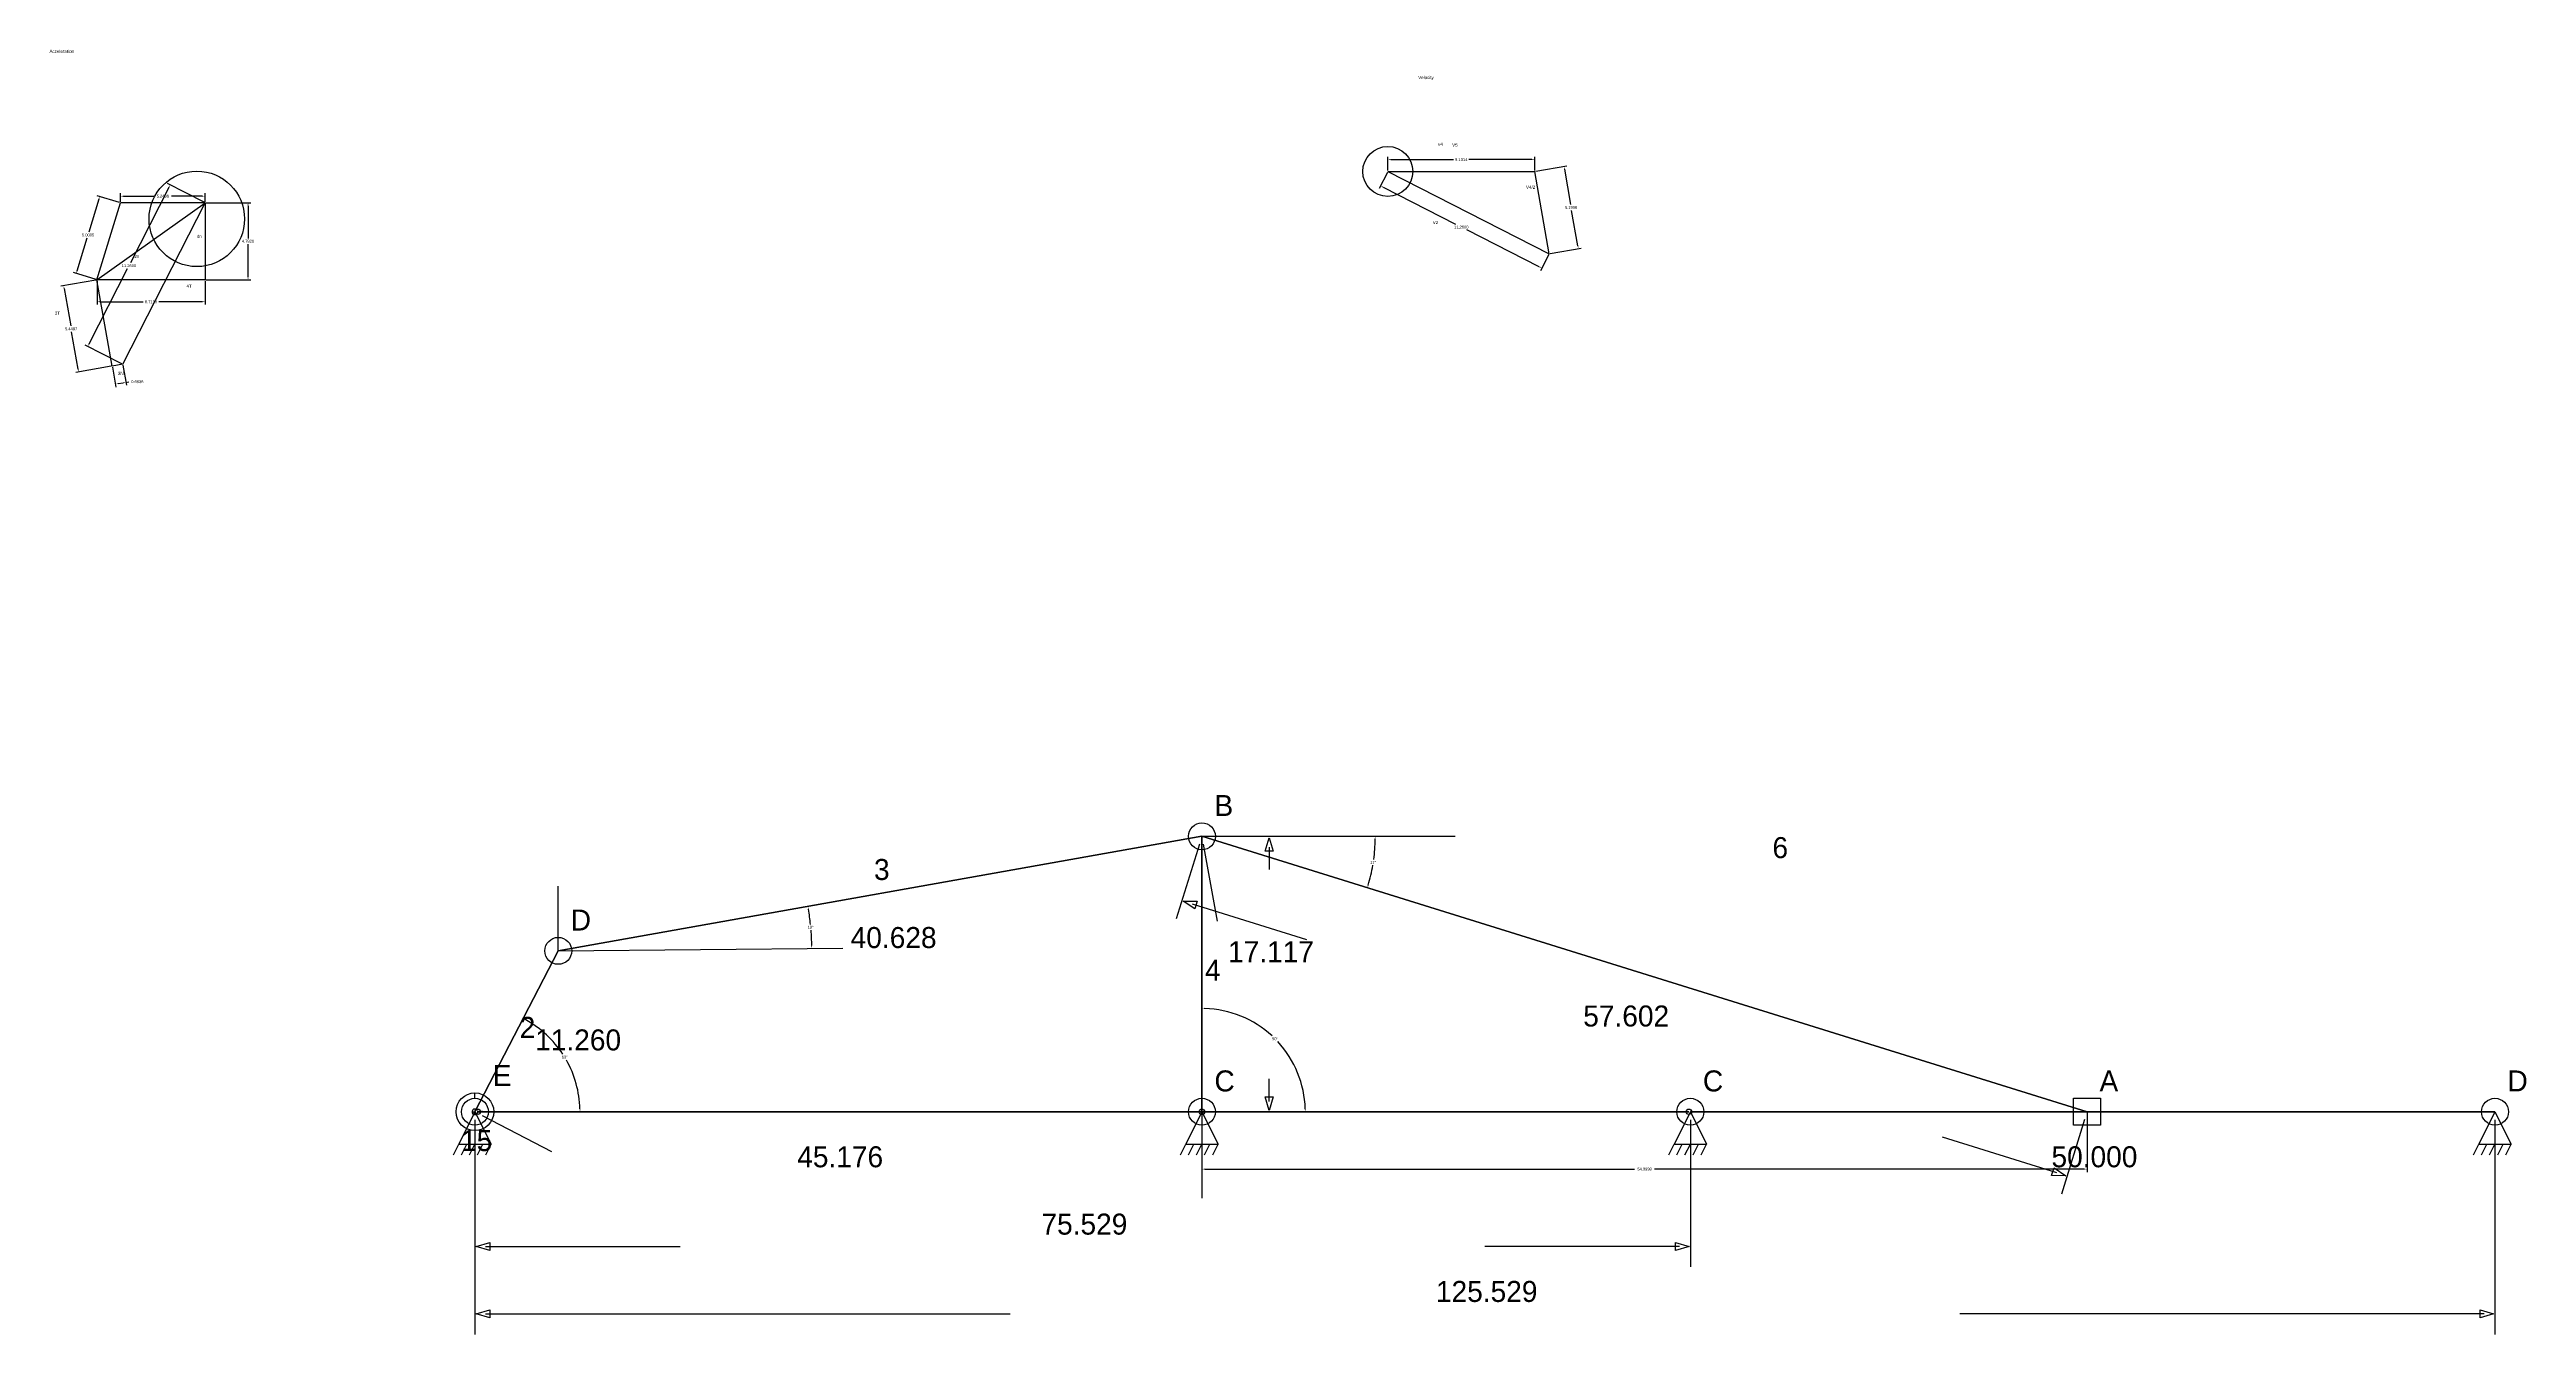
# Model space of a CAD drawing. Extents: x -8 to 146, y 7 to 87.
import ezdxf
from ezdxf.enums import TextEntityAlignment as Align

# ---------------------------------------------------------------- set-up
doc = ezdxf.new("R2010")
doc.units = 0
doc.header["$MEASUREMENT"] = 0
doc.layers.get('0').update_dxf_attribs({"linetype": 'CONTINUOUS'})
doc.layers.get('DEFPOINTS').update_dxf_attribs({"linetype": 'CONTINUOUS'})
doc.layers.add('DEFAULT', color=7, linetype='CONTINUOUS')
doc.dimstyles.get("Standard").update_dxf_attribs({"dimtxt": 0.125, "dimasz": 0.125, "dimexe": 0.125, "dimexo": 0.04, "dimgap": 0.09, "dimtad": 0, "dimtih": 1, "dimtoh": 1, "dimdec": 4, "dimzin": 0, "dimdsep": 46, "dimtxsty": 'Standard', "dimcen": 0.06, "dimadec": 0, "dimazin": 0, "dimtfac": 1, "dimtdec": 4, "dimtofl": 0, "dimtmove": 2, "dimatfit": 3, "dimfxl": 1, "dimtolj": 1, "dimtzin": 0, "dimarcsym": 0})

# ---------------------------------------------------------------- blocks, each defined once
blk = doc.blocks.new('*D1')
at = {"color": 0, "linetype": 'Continuous', "lineweight": -2, "transparency": 16777216}
blk.add_line((17.88, 20.99), (18.06, 20.99), dxfattribs=at)
for start, end in [(61.3548, 1.2773), (180, 360)]:
    blk.add_arc((18.06, 20.99), 0.176, start, end, dxfattribs=at)
at = {"color": 0, "linetype": 'Continuous', "transparency": 16777216}
for points in [[(18.17, 21.16), (18.12, 21.13), (18.24, 20.99)], [(18.21, 20.98), (18.26, 21.01), (18.14, 21.15)]]:
    blk.add_solid(points, dxfattribs=at)
at = {"layer": 'DEFPOINTS', "color": 0, "linetype": 'Continuous', "transparency": 16777216}
for p in [(23.24, 30.99), (18.06, 20.99), (18.19, 21.11), (18.24, 20.99), (63.24, 20.99)]:
    blk.add_point(p, dxfattribs=at)
at = {"color": 0, "linetype": 'Continuous', "transparency": 16777216, "insert": (18.36, 20.99), "char_height": 0.18, "attachment_point": 5}
blk.add_mtext('\\A1;63°', dxfattribs=at)
blk = doc.blocks.new('*D2')
at = {"color": 0, "linetype": 'Continuous', "lineweight": -2, "transparency": 16777216}
for start, end in [(33.1836, 61.0527), (1.5794, 29.4848)]:
    blk.add_arc((18.06, 20.99), 6.53, start, end, dxfattribs=at)
at = {"color": 0, "linetype": 'Continuous', "transparency": 16777216}
for points in [[(21.21, 26.68), (21.23, 26.73), (21.06, 26.79)], [(24.62, 21.17), (24.56, 21.17), (24.59, 20.99)]]:
    blk.add_solid(points, dxfattribs=at)
at = {"layer": 'DEFPOINTS', "color": 0, "linetype": 'Continuous', "transparency": 16777216}
for p in [(23.24, 30.99), (24.16, 23.32), (18.06, 20.99), (18.24, 20.99), (63.24, 20.99)]:
    blk.add_point(p, dxfattribs=at)
at = {"color": 0, "linetype": 'Continuous', "transparency": 16777216, "insert": (23.64, 24.39), "char_height": 0.18, "attachment_point": 5}
blk.add_mtext('\\A1;63°', dxfattribs=at)
blk = doc.blocks.new('*D3')
at = {"color": 0, "linetype": 'Continuous', "lineweight": -2, "transparency": 16777216}
for start, end in [(5.9848, 9.4342), (1.2199, 4.6699)]:
    blk.add_arc((23.24, 30.99), 15.76, start, end, dxfattribs=at)
at = {"color": 0, "linetype": 'Continuous', "transparency": 16777216}
for points in [[(38.75, 33.57), (38.81, 33.58), (38.75, 33.75)], [(39.02, 31.33), (38.96, 31.33), (38.99, 31.15)]]:
    blk.add_solid(points, dxfattribs=at)
at = {"layer": 'DEFPOINTS', "color": 0, "linetype": 'Continuous', "transparency": 16777216}
for p in [(63.24, 38.11), (23.24, 30.99), (23.24, 30.99), (38.96, 32.02), (40.92, 31.17)]:
    blk.add_point(p, dxfattribs=at)
at = {"color": 0, "linetype": 'Continuous', "transparency": 16777216, "insert": (38.92, 32.46), "char_height": 0.18, "attachment_point": 5}
blk.add_mtext('\\A1;10°', dxfattribs=at)
blk = doc.blocks.new('*D5')
at = {"color": 0, "linetype": 'Continuous', "lineweight": -2, "transparency": 16777216}
for start, end in [(352.324, 359.0423), (343.6706, 350.3864)]:
    blk.add_arc((63.24, 38.11), 10.77, start, end, dxfattribs=at)
at = {"color": 0, "linetype": 'Continuous', "transparency": 16777216}
for points in [[(73.97, 37.93), (74.03, 37.93), (74, 38.11)], [(73.6, 35.07), (73.54, 35.09), (73.52, 34.91)]]:
    blk.add_solid(points, dxfattribs=at)
at = {"layer": 'DEFPOINTS', "color": 0, "linetype": 'Continuous', "transparency": 16777216}
for p in [(63.24, 38.11), (63.24, 38.11), (78.98, 38.11), (73.79, 35.96), (118.24, 20.99)]:
    blk.add_point(p, dxfattribs=at)
at = {"color": 0, "linetype": 'Continuous', "transparency": 16777216, "insert": (73.88, 36.49), "char_height": 0.18, "attachment_point": 5}
blk.add_mtext('\\A1;17°', dxfattribs=at)
blk = doc.blocks.new('*D6')
at = {"color": 0, "linetype": 'Continuous', "lineweight": -2, "transparency": 16777216}
blk.add_line((68.66, 20.99), (69.84, 20.99), dxfattribs=at)
for start, end in [(47.3198, 88.3933), (1.6067, 42.7706)]:
    blk.add_arc((63.24, 20.99), 6.42, start, end, dxfattribs=at)
at = {"color": 0, "linetype": 'Continuous', "transparency": 16777216}
for points in [[(63.42, 27.38), (63.42, 27.44), (63.24, 27.41)], [(69.68, 21.17), (69.62, 21.17), (69.66, 20.99)]]:
    blk.add_solid(points, dxfattribs=at)
at = {"layer": 'DEFPOINTS', "color": 0, "linetype": 'Continuous', "transparency": 16777216}
for p in [(63.24, 38.11), (68.8, 24.2), (63.24, 20.99), (63.74, 20.99), (68.6, 20.99)]:
    blk.add_point(p, dxfattribs=at)
at = {"color": 0, "linetype": 'Continuous', "transparency": 16777216, "insert": (67.78, 25.53), "char_height": 0.18, "attachment_point": 5}
blk.add_mtext('\\A1;90°', dxfattribs=at)
blk = doc.blocks.new('*D7')
at = {"color": 0, "linetype": 'Continuous', "lineweight": -2, "transparency": 16777216}
for p, q in [((63.24, 20.93), (63.24, 17.25)), ((118.24, 20.93), (118.24, 17.25)), ((63.42, 17.43), (90.11, 17.43)), ((118.06, 17.43), (91.37, 17.43))]:
    blk.add_line(p, q, dxfattribs=at)
at = {"color": 0, "linetype": 'Continuous', "transparency": 16777216}
for points in [[(63.42, 17.46), (63.42, 17.4), (63.24, 17.43)], [(118.06, 17.46), (118.06, 17.4), (118.24, 17.43)]]:
    blk.add_solid(points, dxfattribs=at)
at = {"layer": 'DEFPOINTS', "color": 0, "linetype": 'Continuous', "transparency": 16777216}
for p in [(63.24, 20.99), (118.24, 20.99), (118.24, 17.43)]:
    blk.add_point(p, dxfattribs=at)
at = {"color": 0, "linetype": 'Continuous', "transparency": 16777216, "insert": (90.74, 17.43), "char_height": 0.18, "attachment_point": 5}
blk.add_mtext('\\A1;54.9998', dxfattribs=at)
blk = doc.blocks.new('*D10')
at = {"color": 0, "linetype": 'Continuous', "lineweight": -2, "transparency": 16777216}
for p, q in [((74.76, 79.37), (74.25, 78.37)), ((74.49, 78.45), (78.99, 76.15)), ((84.2, 73.5), (79.7, 75.79)), ((84.79, 74.26), (84.28, 73.26))]:
    blk.add_line(p, q, dxfattribs=at)
at = {"color": 0, "linetype": 'Continuous', "transparency": 16777216}
for points in [[(74.5, 78.48), (74.48, 78.42), (74.33, 78.53)], [(84.22, 73.53), (84.19, 73.47), (84.36, 73.42)]]:
    blk.add_solid(points, dxfattribs=at)
at = {"layer": 'DEFPOINTS', "color": 0, "linetype": 'Continuous', "transparency": 16777216}
for p in [(74.79, 79.42), (84.82, 74.31), (84.36, 73.42)]:
    blk.add_point(p, dxfattribs=at)
at = {"color": 0, "linetype": 'Continuous', "transparency": 16777216, "insert": (79.35, 75.97), "char_height": 0.18, "attachment_point": 5}
blk.add_mtext('\\A1;11.2600', dxfattribs=at)
blk = doc.blocks.new('*D13')
at = {"color": 0, "linetype": 'Continuous', "lineweight": -2, "transparency": 16777216}
for p, q in [((83.98, 79.44), (85.91, 79.78)), ((85.76, 79.57), (86.15, 77.37)), ((86.6, 74.81), (86.21, 77.01)), ((84.88, 74.32), (86.81, 74.66))]:
    blk.add_line(p, q, dxfattribs=at)
at = {"color": 0, "linetype": 'Continuous', "transparency": 16777216}
for points in [[(85.79, 79.57), (85.73, 79.56), (85.73, 79.74)], [(86.63, 74.81), (86.57, 74.8), (86.63, 74.63)]]:
    blk.add_solid(points, dxfattribs=at)
at = {"layer": 'DEFPOINTS', "color": 0, "linetype": 'Continuous', "transparency": 16777216}
for p in [(83.92, 79.42), (84.82, 74.31), (86.63, 74.63)]:
    blk.add_point(p, dxfattribs=at)
at = {"color": 0, "linetype": 'Continuous', "transparency": 16777216, "insert": (86.18, 77.19), "char_height": 0.18, "attachment_point": 5}
blk.add_mtext('\\A1;5.1908', dxfattribs=at)
blk = doc.blocks.new('*D14')
at = {"color": 0, "linetype": 'Continuous', "lineweight": -2, "transparency": 16777216}
for p, q in [((74.79, 79.49), (74.79, 80.34)), ((74.97, 80.16), (78.87, 80.16)), ((83.74, 80.16), (79.83, 80.16)), ((83.92, 79.49), (83.92, 80.34))]:
    blk.add_line(p, q, dxfattribs=at)
at = {"color": 0, "linetype": 'Continuous', "transparency": 16777216}
for points in [[(74.97, 80.19), (74.97, 80.13), (74.79, 80.16)], [(83.74, 80.19), (83.74, 80.13), (83.92, 80.16)]]:
    blk.add_solid(points, dxfattribs=at)
at = {"layer": 'DEFPOINTS', "color": 0, "linetype": 'Continuous', "transparency": 16777216}
for p in [(83.92, 80.16), (74.79, 79.42), (83.92, 79.42)]:
    blk.add_point(p, dxfattribs=at)
at = {"color": 0, "linetype": 'Continuous', "transparency": 16777216, "insert": (79.35, 80.16), "char_height": 0.18, "attachment_point": 5}
blk.add_mtext('\\A1;9.1314', dxfattribs=at)
blk = doc.blocks.new('*D15')
at = {"color": 0, "linetype": 'Continuous', "lineweight": -2, "transparency": 16777216}
for p, q in [((1.23, 77.51), (-1.05, 78.67)), ((-0.97, 78.42), (-3.35, 73.75)), ((-5.92, 68.71), (-3.53, 73.39)), ((-3.88, 67.47), (-6.16, 68.63))]:
    blk.add_line(p, q, dxfattribs=at)
at = {"color": 0, "linetype": 'Continuous', "transparency": 16777216}
for points in [[(-1, 78.44), (-0.94, 78.41), (-0.89, 78.58)], [(-5.94, 68.73), (-5.89, 68.7), (-6, 68.55)]]:
    blk.add_solid(points, dxfattribs=at)
at = {"layer": 'DEFPOINTS', "color": 0, "linetype": 'Continuous', "transparency": 16777216}
for p in [(-0.89, 78.58), (1.29, 77.48), (-3.82, 67.44)]:
    blk.add_point(p, dxfattribs=at)
at = {"color": 0, "linetype": 'Continuous', "transparency": 16777216, "insert": (-3.44, 73.57), "char_height": 0.18, "attachment_point": 5}
blk.add_mtext('\\A1;11.2600', dxfattribs=at)
blk = doc.blocks.new('*D19')
at = {"color": 0, "linetype": 'Continuous', "lineweight": -2, "transparency": 16777216}
for p, q in [((-5.42, 72.63), (-5.42, 71.15)), ((1.29, 72.63), (1.29, 71.15)), ((-5.24, 71.33), (-2.55, 71.33)), ((1.11, 71.33), (-1.59, 71.33))]:
    blk.add_line(p, q, dxfattribs=at)
at = {"color": 0, "linetype": 'Continuous', "transparency": 16777216}
for points in [[(-5.24, 71.36), (-5.24, 71.3), (-5.42, 71.33)], [(1.11, 71.36), (1.11, 71.3), (1.29, 71.33)]]:
    blk.add_solid(points, dxfattribs=at)
at = {"layer": 'DEFPOINTS', "color": 0, "linetype": 'Continuous', "transparency": 16777216}
for p in [(-5.42, 72.69), (1.29, 72.69), (-5.42, 71.33)]:
    blk.add_point(p, dxfattribs=at)
at = {"color": 0, "linetype": 'Continuous', "transparency": 16777216, "insert": (-2.07, 71.33), "char_height": 0.18, "attachment_point": 5}
blk.add_mtext('\\A1;6.7116', dxfattribs=at)
blk = doc.blocks.new('*D20')
at = {"color": 0, "linetype": 'Continuous', "lineweight": -2, "transparency": 16777216}
for p, q in [((1.35, 77.48), (4.14, 77.48)), ((3.96, 77.3), (3.96, 75.27)), ((3.96, 72.87), (3.96, 74.91)), ((1.35, 72.69), (4.14, 72.69))]:
    blk.add_line(p, q, dxfattribs=at)
at = {"color": 0, "linetype": 'Continuous', "transparency": 16777216}
for points in [[(3.93, 77.3), (3.99, 77.3), (3.96, 77.48)], [(3.93, 72.87), (3.99, 72.87), (3.96, 72.69)]]:
    blk.add_solid(points, dxfattribs=at)
at = {"layer": 'DEFPOINTS', "color": 0, "linetype": 'Continuous', "transparency": 16777216}
for p in [(1.29, 77.48), (1.29, 72.69), (3.96, 72.69)]:
    blk.add_point(p, dxfattribs=at)
at = {"color": 0, "linetype": 'Continuous', "transparency": 16777216, "insert": (3.96, 75.09), "char_height": 0.18, "attachment_point": 5}
blk.add_mtext('\\A1;4.7820', dxfattribs=at)
blk = doc.blocks.new('*D21')
at = {"color": 0, "linetype": 'Continuous', "lineweight": -2, "transparency": 16777216}
for p, q in [((-4.47, 67.27), (-4.25, 66.03)), ((-4.1, 66.24), (-3.8, 66.29)), ((-3.81, 67.38), (-3.6, 66.15)), ((-3.63, 66.32), (-3.45, 66.36))]:
    blk.add_line(p, q, dxfattribs=at)
at = {"color": 0, "linetype": 'Continuous', "transparency": 16777216}
for points in [[(-4.11, 66.27), (-4.1, 66.21), (-4.28, 66.21)], [(-3.81, 66.32), (-3.8, 66.26), (-3.63, 66.32)]]:
    blk.add_solid(points, dxfattribs=at)
at = {"layer": 'DEFPOINTS', "color": 0, "linetype": 'Continuous', "transparency": 16777216}
for p in [(-4.48, 67.33), (-3.82, 67.44), (-3.63, 66.32)]:
    blk.add_point(p, dxfattribs=at)
at = {"color": 0, "linetype": 'Continuous', "transparency": 16777216, "insert": (-2.92, 66.36), "char_height": 0.18, "attachment_point": 5}
blk.add_mtext('\\A1;0.6636', dxfattribs=at)
blk = doc.blocks.new('*D22')
at = {"color": 0, "linetype": 'Continuous', "lineweight": -2, "transparency": 16777216}
for p, q in [((-5.49, 72.68), (-7.68, 72.3)), ((-7.47, 72.15), (-7.06, 69.83)), ((-6.59, 67.14), (-7, 69.47)), ((-4.54, 67.32), (-6.74, 66.93))]:
    blk.add_line(p, q, dxfattribs=at)
at = {"color": 0, "linetype": 'Continuous', "transparency": 16777216}
for points in [[(-7.44, 72.16), (-7.5, 72.15), (-7.5, 72.33)], [(-6.56, 67.14), (-6.62, 67.13), (-6.56, 66.96)]]:
    blk.add_solid(points, dxfattribs=at)
at = {"layer": 'DEFPOINTS', "color": 0, "linetype": 'Continuous', "transparency": 16777216}
for p in [(-5.42, 72.69), (-6.56, 66.96), (-4.48, 67.33)]:
    blk.add_point(p, dxfattribs=at)
at = {"color": 0, "linetype": 'Continuous', "transparency": 16777216, "insert": (-7.03, 69.65), "char_height": 0.18, "attachment_point": 5}
blk.add_mtext('\\A1;5.4487', dxfattribs=at)
blk = doc.blocks.new('*D23')
at = {"color": 0, "linetype": 'Continuous', "lineweight": -2, "transparency": 16777216}
for p, q in [((-3.96, 77.54), (-3.96, 78.07)), ((-3.78, 77.89), (-1.88, 77.89)), ((1.11, 77.89), (-0.8, 77.89)), ((1.29, 77.54), (1.29, 78.07))]:
    blk.add_line(p, q, dxfattribs=at)
at = {"color": 0, "linetype": 'Continuous', "transparency": 16777216}
for points in [[(-3.78, 77.92), (-3.78, 77.86), (-3.96, 77.89)], [(1.11, 77.92), (1.11, 77.86), (1.29, 77.89)]]:
    blk.add_solid(points, dxfattribs=at)
at = {"layer": 'DEFPOINTS', "color": 0, "linetype": 'Continuous', "transparency": 16777216}
for p in [(-3.96, 77.89), (-3.96, 77.48), (1.29, 77.48)]:
    blk.add_point(p, dxfattribs=at)
at = {"color": 0, "linetype": 'Continuous', "transparency": 16777216, "insert": (-1.34, 77.89), "char_height": 0.18, "attachment_point": 5}
blk.add_mtext('\\A1;5.2496', dxfattribs=at)
blk = doc.blocks.new('*D24')
at = {"color": 0, "linetype": 'Continuous', "lineweight": -2, "transparency": 16777216}
for p, q in [((-5.3, 77.7), (-5.93, 75.66)), ((-4.02, 77.5), (-5.42, 77.92)), ((-6.66, 73.26), (-6.04, 75.3)), ((-5.48, 72.71), (-6.89, 73.14))]:
    blk.add_line(p, q, dxfattribs=at)
at = {"color": 0, "linetype": 'Continuous', "transparency": 16777216}
for points in [[(-5.33, 77.71), (-5.28, 77.69), (-5.25, 77.87)], [(-6.69, 73.27), (-6.63, 73.25), (-6.71, 73.09)]]:
    blk.add_solid(points, dxfattribs=at)
at = {"layer": 'DEFPOINTS', "color": 0, "linetype": 'Continuous', "transparency": 16777216}
for p in [(-3.96, 77.48), (-6.71, 73.09), (-5.42, 72.69)]:
    blk.add_point(p, dxfattribs=at)
at = {"color": 0, "linetype": 'Continuous', "transparency": 16777216, "insert": (-5.98, 75.48), "char_height": 0.18, "attachment_point": 5}
blk.add_mtext('\\A1;5.0005', dxfattribs=at)

msp = doc.modelspace()

# ---------------------------------------------------------------- linework, layer by layer
at = {"linetype": 'Continuous'}
for p, q in [((74.78546, 79.42447), (83.91682, 79.42447)), ((74.78546, 79.42447), (84.81819, 74.31253)), ((84.81819, 74.31253), (83.91682, 79.42447)), ((-5.42416, 72.69479), (1.28746, 77.47679)), ((-5.42416, 72.69479), (-3.96215, 77.47679)), ((1.28746, 77.47679), (-3.96215, 77.47679)), ((-3.82448, 67.44405), (1.28746, 77.47679)), ((1.28746, 77.47679), (1.28746, 72.69479)), ((1.28746, 72.69479), (-5.42416, 72.69479)), ((-4.47799, 67.32882), (-5.42416, 72.69479)), ((-3.82448, 67.44405), (-4.47799, 67.32882)), ((63.2362, 38.1095), (78.97848, 38.1095)), ((23.2362, 30.9925), (23.2362, 35.00705)), ((23.2362, 30.9925), (20.648, 25.9925)), ((23.2362, 30.9925), (40.92294, 31.167))]:
    msp.add_line(p, q, dxfattribs=at)
for centre, radius in [((74.78546, 79.42447), 1.55377), ((0.77919, 76.47926), 2.9668)]:
    msp.add_circle(centre, radius, dxfattribs=at)
at = {"layer": 'DEFAULT'}
for p, q in [((63.2362, 38.1095), (23.2362, 30.9925)), ((23.2362, 30.9925), (63.2362, 38.1095)), ((63.2362, 38.1095), (23.2362, 30.9925)), ((23.2362, 30.9925), (63.2362, 38.1095)), ((63.087, 37.6301), (61.6427, 32.9892)), ((63.2362, 38.1095), (63.2362, 38.1095)), ((63.2362, 38.1095), (63.2362, 20.9925)), ((63.2362, 20.9925), (63.2362, 38.1095)), ((63.2362, 38.1095), (63.2362, 38.1095)), ((118.236, 20.9925), (63.2362, 38.1095)), ((63.2362, 38.1095), (118.236, 20.9925)), ((63.2362, 38.1095), (63.2362, 38.1095)), ((63.2362, 38.1095), (63.2362, 20.9925)), ((63.2362, 20.9925), (63.2362, 38.1095)), ((63.2362, 38.1095), (63.2362, 38.1095)), ((118.236, 20.9925), (63.2362, 38.1095)), ((63.2362, 38.1095), (118.236, 20.9925)), ((63.3242, 37.6152), (64.1756, 32.8298)), ((63.7383, 38.1095), (68.5988, 38.1095)), ((67.1695, 37.189), (67.4205, 38.0258)), ((67.6716, 37.189), (67.1695, 37.189)), ((67.4205, 38.0258), (67.6716, 37.189)), ((67.4205, 37.44), (67.4205, 36.04)), ((62.7971, 33.601), (62.0726, 34.0894)), ((62.0726, 34.0894), (62.9463, 34.0804)), ((62.6246, 33.9176), (69.7306, 31.7061)), ((62.9463, 34.0804), (62.7971, 33.601)), ((23.2362, 30.9925), (18.0598, 20.9925)), ((18.0598, 20.9925), (23.2362, 30.9925)), ((23.2362, 30.9925), (18.0598, 20.9925)), ((18.0598, 20.9925), (23.2362, 30.9925)), ((23.2362, 30.9925), (23.2362, 30.9925)), ((23.2362, 30.9925), (23.2362, 30.9925)), ((18.0598, 21.8294), (18.0598, 22.1641)), ((67.1695, 21.9127), (67.6716, 21.9127)), ((67.4205, 21.0758), (67.1695, 21.9127)), ((67.4205, 21.6358), (67.4205, 23.0358)), ((67.6716, 21.9127), (67.4205, 21.0758)), ((18.0598, 20.9925), (17.0556, 18.9841)), ((18.0598, 20.9925), (19.0641, 18.9841)), ((18.0598, 20.4904), (18.0598, 15.6299)), ((18.0598, 20.4904), (18.0598, 11.3653)), ((18.0598, 20.4904), (18.0598, 7.15419)), ((63.2362, 20.9925), (18.2362, 20.9925)), ((18.2362, 20.9925), (63.2362, 20.9925)), ((63.2362, 20.9925), (18.2362, 20.9925)), ((18.2362, 20.9925), (63.2362, 20.9925)), ((18.5057, 20.7617), (22.8222, 18.5273)), ((63.2362, 20.9925), (62.232, 18.9841)), ((63.2362, 20.9925), (63.2362, 20.9925)), ((93.5, 20.9925), (63.2362, 20.9925)), ((63.2362, 20.9925), (93.5, 20.9925)), ((63.2362, 20.9925), (63.2362, 20.9925)), ((93.5, 20.9925), (63.2362, 20.9925)), ((63.2362, 20.9925), (93.5, 20.9925)), ((63.2362, 20.9925), (64.2405, 18.9841)), ((63.2362, 20.4904), (63.2362, 15.6299)), ((63.7383, 20.9925), (68.5988, 20.9925)), ((93.589, 20.9925), (92.5848, 18.9841)), ((93.5, 20.9925), (93.5, 20.9925)), ((93.5, 20.9925), (93.5, 20.9925)), ((143.589, 20.9925), (93.589, 20.9925)), ((93.589, 20.9925), (143.589, 20.9925)), ((143.589, 20.9925), (93.589, 20.9925)), ((93.589, 20.9925), (143.589, 20.9925)), ((93.589, 20.9925), (94.5932, 18.9841)), ((93.589, 20.4904), (93.589, 15.6299)), ((93.589, 20.4904), (93.589, 11.3653)), ((118.087, 20.5131), (116.643, 15.8722)), ((118.236, 20.9925), (118.236, 20.9925)), ((118.236, 20.9925), (118.236, 20.9925)), ((143.589, 20.9925), (142.585, 18.9841)), ((143.589, 20.9925), (143.589, 20.9925)), ((143.589, 20.9925), (143.589, 20.9925)), ((143.589, 20.9925), (144.593, 18.9841)), ((143.589, 20.4904), (143.589, 15.6299)), ((143.589, 20.4904), (143.589, 7.15419)), ((16.7209, 18.3146), (17.0556, 18.9841)), ((17.0556, 18.9841), (19.0641, 18.9841)), ((17.223, 18.3146), (17.5577, 18.9841)), ((17.7251, 18.3146), (18.0598, 18.9841)), ((18.2272, 18.3146), (18.5619, 18.9841)), ((18.7293, 18.3146), (19.0641, 18.9841)), ((61.8972, 18.3146), (62.232, 18.9841)), ((62.232, 18.9841), (64.2405, 18.9841)), ((62.3994, 18.3146), (62.7341, 18.9841)), ((62.9015, 18.3146), (63.2362, 18.9841)), ((63.4036, 18.3146), (63.7383, 18.9841)), ((63.9057, 18.3146), (64.2405, 18.9841)), ((92.25, 18.3146), (92.5848, 18.9841)), ((92.5848, 18.9841), (94.5932, 18.9841)), ((92.7521, 18.3146), (93.0869, 18.9841)), ((93.2543, 18.3146), (93.589, 18.9841)), ((93.7564, 18.3146), (94.0911, 18.9841)), ((94.2585, 18.3146), (94.5932, 18.9841)), ((116.354, 17.1962), (109.248, 19.4077)), ((142.25, 18.3146), (142.585, 18.9841)), ((142.585, 18.9841), (144.593, 18.9841)), ((142.752, 18.3146), (143.087, 18.9841)), ((143.254, 18.3146), (143.589, 18.9841)), ((143.756, 18.3146), (144.091, 18.9841)), ((144.258, 18.3146), (144.593, 18.9841)), ((116.039, 17.0311), (116.188, 17.5105)), ((116.913, 17.0221), (116.039, 17.0311)), ((116.188, 17.5105), (116.913, 17.0221)), ((18.1434, 12.6239), (18.9803, 12.875)), ((18.9803, 12.3729), (18.1434, 12.6239)), ((18.7234, 12.6239), (30.8193, 12.6239)), ((18.9803, 12.875), (18.9803, 12.3729)), ((92.9195, 12.6239), (80.8236, 12.6239)), ((92.6684, 12.3729), (92.6684, 12.875)), ((92.6684, 12.875), (93.5053, 12.6239)), ((93.5053, 12.6239), (92.6684, 12.3729)), ((18.1435, 8.4396), (18.9803, 8.69066)), ((18.9803, 8.18855), (18.1435, 8.4396)), ((18.7257, 8.4396), (51.3205, 8.4396)), ((18.9803, 8.69066), (18.9803, 8.18855)), ((142.92, 8.4396), (110.325, 8.4396)), ((142.668, 8.18855), (142.668, 8.69066)), ((142.668, 8.69066), (143.505, 8.4396)), ((143.505, 8.4396), (142.668, 8.18855))]:
    msp.add_line(p, q, dxfattribs=at)
msp.add_lwpolyline([(117.399, 21.8294), (119.073, 21.8294), (119.073, 20.1557), (117.399, 20.1557)], close=True, dxfattribs=at)
for centre, radius in [((63.2362, 38.1095), 0.83686), ((63.2362, 38.1095), 0), ((63.2362, 38.1095), 0), ((63.2362, 38.1095), 0), ((63.2362, 38.1095), 0), ((23.2362, 30.9925), 0.83686), ((23.2362, 30.9925), 0), ((23.2362, 30.9925), 0), ((18.0598, 20.9925), 1.17161), ((18.0598, 20.9925), 0.83686), ((63.2362, 20.9925), 0.83686), ((93.589, 20.9925), 0.83686), ((143.589, 20.9925), 0.83686), ((18.2362, 20.9925), 0.16737), ((63.2362, 20.9925), 0.16737), ((63.2362, 20.9925), 0.16737), ((63.2362, 20.9925), 0), ((63.2362, 20.9925), 0), ((93.5, 20.9925), 0.16737), ((93.5, 20.9925), 0), ((93.5, 20.9925), 0), ((118.236, 20.9925), 0), ((118.236, 20.9925), 0), ((143.589, 20.9925), 0), ((143.589, 20.9925), 0)]:
    msp.add_circle(centre, radius, dxfattribs=at)

# ---------------------------------------------------------------- texts
at = {"linetype": 'Continuous', "char_height": 0.2, "attachment_point": 1}
for s, width, heights, insert in [('Acceleration', 14.2607774, [0], (-8.37375, 86.99221)), ('Velocity', 5.9381846, [0], (76.67636, 85.3635)), ('v4', 1.1235987, [0], (77.91128, 81.21592)), ('V5', 0.6238289, [0], (78.7891, 81.17604)), ('V4/2', 1.164709, [0], (83.37856, 78.54598)), ('\\pxtc3;4n', 1.3366217, [0.37508], (0.77919, 75.49511)), ('V2', 0.6029096, [0], (77.58241, 76.35525)), ('2n', 2.3346723, [0], (-3.10066, 74.23839)), ('4T', 0.7487543, [0], (0.13738, 72.40008)), ('3T', 0.881142, [0], (-8.04206, 70.71832)), ('3N', 0.5863679, [0], (-4.12468, 66.97876))]:
    msp.add_mtext_dynamic_manual_height_columns(s, width=width, gutter_width=1, heights=heights, dxfattribs=dict(at, insert=insert))
at = {"layer": 'DEFAULT'}
for s, p in [('B', (64.0145, 39.3732)), ('D', (24.0145, 32.2562)), ('4', (63.4291, 29.141)), ('4', (63.4291, 29.141)), ('2', (20.8409, 25.5825)), ('2', (20.8409, 25.5825)), ('E', (19.1729, 22.5909)), ('C', (64.0145, 22.2562)), ('C', (94.3673, 22.2562)), ('A', (119.014, 22.2562)), ('D', (144.367, 22.2562))]:
    msp.add_text(s, height=1.3055, dxfattribs=at).set_placement(p)
for s, p in [('6', (99.17413, 36.75425)), ('3', (43.345, 35.3966)), ('3', (43.345, 35.3966)), ('40.628', (44.0779, 31.167)), ('17.117', (67.5293, 30.2864)), ('57.602', (89.6015, 26.2913)), ('11.260', (24.4726, 24.8043)), ('15', (18.1686, 18.5508)), ('45.176', (40.7567, 17.5438)), ('50.000', (118.698, 17.5438)), ('75.529', (55.9332, 13.3595)), ('125.529', (80.9332, 9.17516))]:
    msp.add_text(s, height=1.3055, dxfattribs=at).set_placement(p, align=Align.CENTER)

# ---------------------------------------------------------------- dimensions: what is measured, and where the dimension line sits
at = {"linetype": 'Continuous'}
for base, p1, p2, picture, middle in [((83.91682, 80.15741), (74.78546, 79.42447), (83.91682, 79.42447), '*D14', (79.35114, 80.15741)), ((-3.96215, 77.88684), (1.28746, 77.47679), (-3.96215, 77.47679), '*D23', (-1.33735, 77.88684)), ((-5.42416, 71.33448), (1.28746, 72.69479), (-5.42416, 72.69479), '*D19', (-2.06835, 71.33448)), ((118.236, 17.4331), (63.2362, 20.9925), (118.236, 20.9925), '*D7', (90.7361, 17.4331))]:
    dim = msp.add_linear_dim(base=base, p1=p1, p2=p2, dimstyle='Standard', override={"dimtxt": 0.18, "dimasz": 0.18, "dimexe": 0.18, "dimexo": 0.0625, "dimcen": 0.09, "dimtmove": 0}, dxfattribs=at)
    dim.commit()
    dim.dimension.update_dxf_attribs({"geometry": picture, "text_midpoint": middle})
for p1, p2, distance, picture, middle in [((-3.82448, 67.44405), (1.28746, 77.47679), 2.44075, '*D15', (-3.44323, 73.56849)), ((74.78546, 79.42447), (84.81819, 74.31253), -1.00301, '*D10', (79.34647, 75.97481)), ((83.91682, 79.42447), (84.81819, 74.31253), 1.84011, '*D13', (86.17966, 77.18803)), ((-3.96215, 77.47679), (-5.42416, 72.69479), -1.34895, '*D24', (-5.98317, 75.48018)), ((-5.42416, 72.69479), (-4.47799, 67.32882), -2.11193, '*D22', (-7.03092, 69.64507)), ((-4.47799, 67.32882), (-3.82448, 67.44405), -1.13756, '*D21', (-2.92468, 66.35504))]:
    dim = msp.add_aligned_dim(p1=p1, p2=p2, distance=distance, dimstyle='Standard', override={"dimtxt": 0.18, "dimasz": 0.18, "dimexe": 0.18, "dimexo": 0.0625, "dimcen": 0.09, "dimtmove": 0}, dxfattribs=at)
    dim.commit()
    dim.dimension.update_dxf_attribs({"geometry": picture, "text_midpoint": middle})
dim = msp.add_linear_dim(base=(3.9593, 72.69479), p1=(1.28746, 77.47679), p2=(1.28746, 72.69479), angle=90, dimstyle='Standard', override={"dimtxt": 0.18, "dimasz": 0.18, "dimexe": 0.18, "dimexo": 0.0625, "dimcen": 0.09, "dimtmove": 0}, dxfattribs=at)
dim.commit()
dim.dimension.update_dxf_attribs({"geometry": '*D20', "text_midpoint": (3.9593, 75.08579)})
for base, line1, line2, picture, middle in [((38.95765, 32.02012), ((23.2362, 30.9925), (63.2362, 38.1095)), ((23.2362, 30.9925), (40.92294, 31.167)), '*D3', (38.92316, 32.4552)), ((73.78754, 35.95805), ((63.2362, 38.1095), (118.236, 20.9925)), ((63.2362, 38.1095), (78.97848, 38.1095)), '*D5', (73.88235, 36.49114)), ((68.7952, 24.20199), ((63.2362, 20.9925), (63.2362, 38.1095)), ((63.7383, 20.9925), (68.5988, 20.9925)), '*D6', (67.7751, 25.5314)), ((18.19139, 21.10997), ((18.2362, 20.9925), (63.2362, 20.9925)), ((18.0598, 20.9925), (23.2362, 30.9925)), '*D1', (18.3634, 20.9925)), ((24.16105, 23.31958), ((18.2362, 20.9925), (63.2362, 20.9925)), ((18.0598, 20.9925), (23.2362, 30.9925)), '*D2', (23.63845, 24.38651))]:
    dim = msp.add_angular_dim_2l(base=base, line1=line1, line2=line2, dimstyle='Standard', override={"dimtxt": 0.18, "dimasz": 0.18, "dimexe": 0.18, "dimexo": 0.0625, "dimcen": 0.09, "dimtmove": 0}, dxfattribs=at)
    dim.commit()
    dim.dimension.update_dxf_attribs({"geometry": picture, "text_midpoint": middle})

doc.saveas('drawing.dxf')
